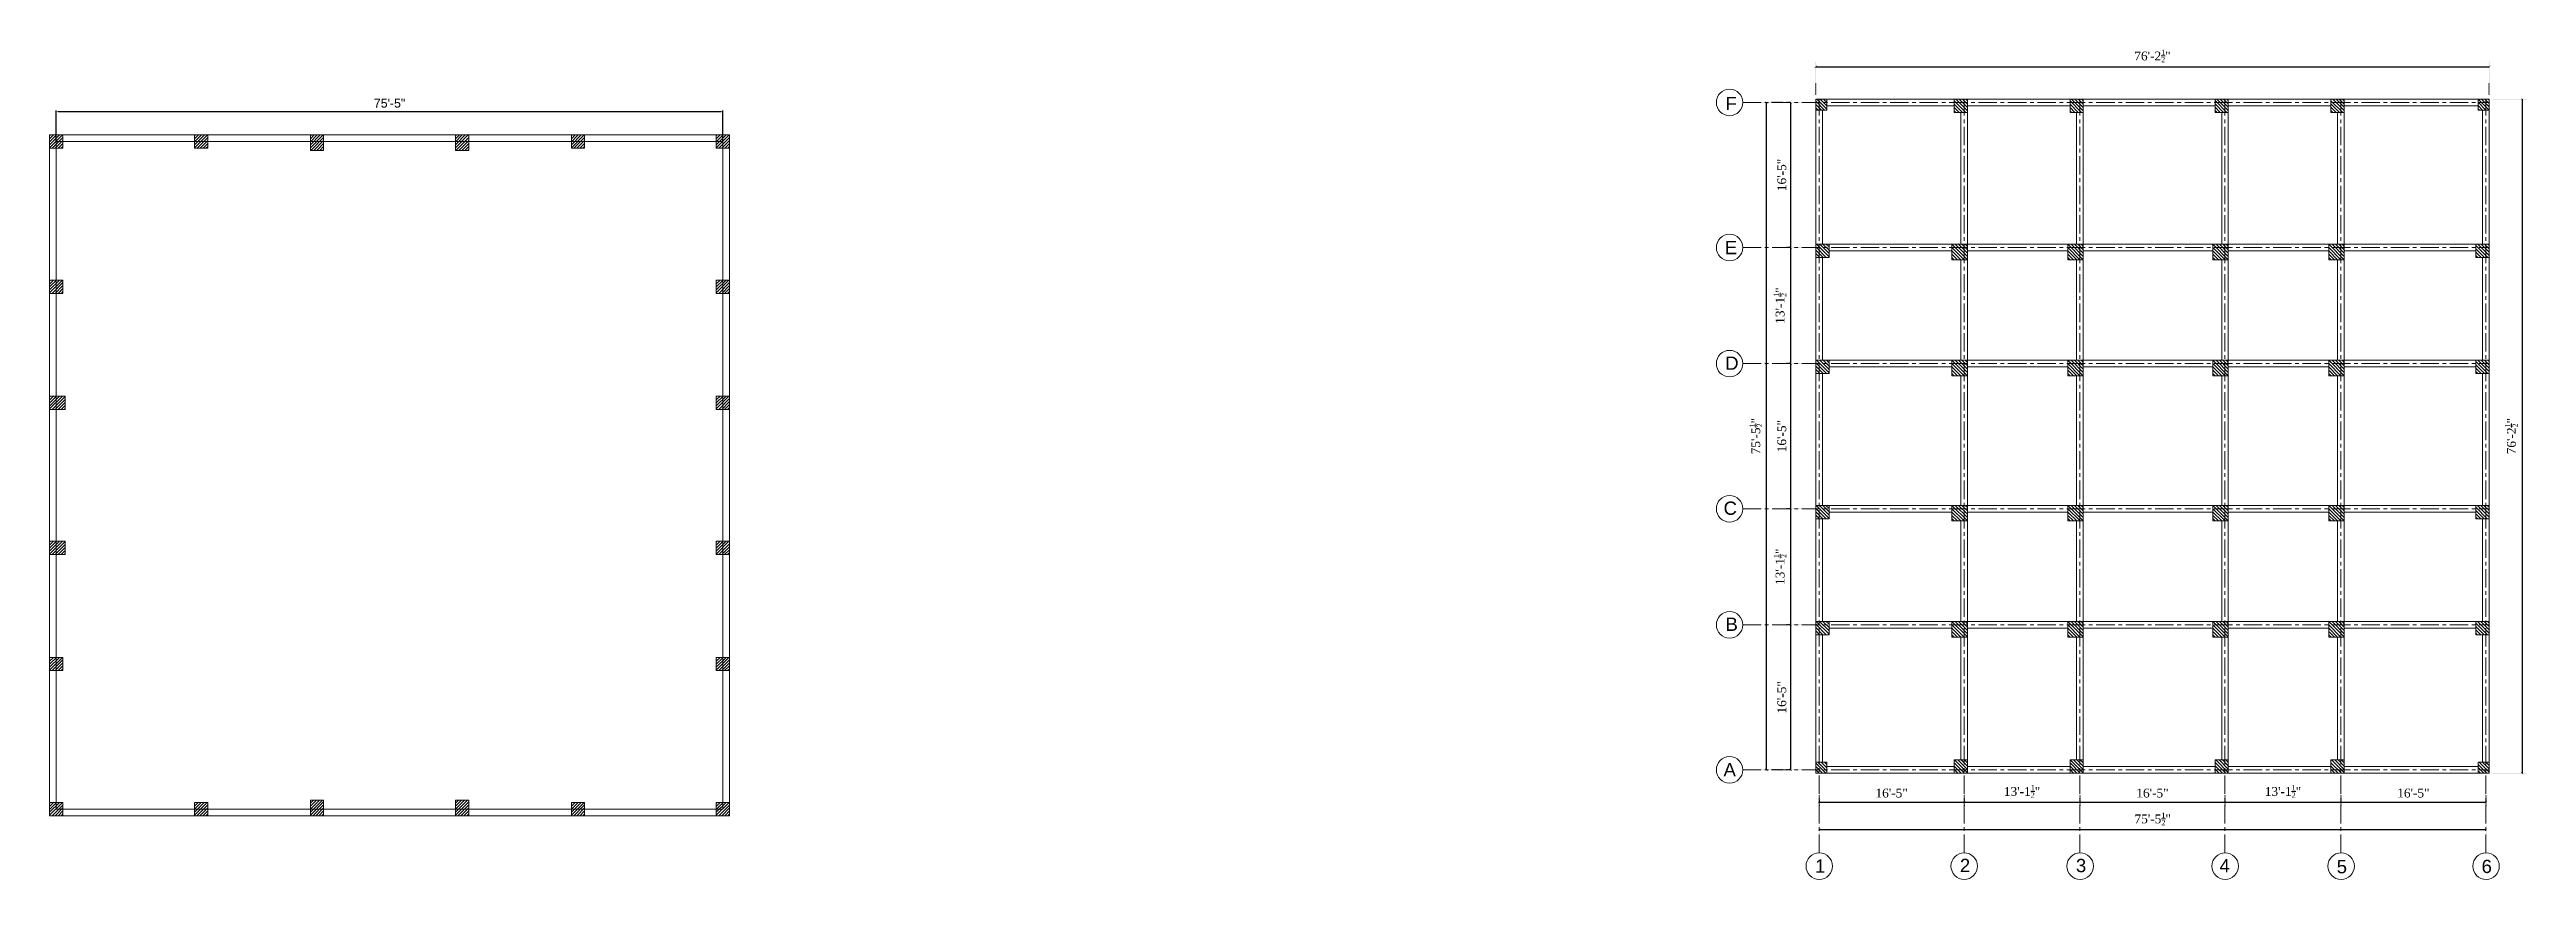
# Model space of a CAD drawing. Header units: feet. Extents: x 35006 to 48642, y 16494 to 18305.
# Drawn here: x 35006 to 38370, y 16884 to 18010 of the extents above; entities that cross this region are included whole.
import ezdxf

# ---------------------------------------------------------------- set-up
doc = ezdxf.new("R2010")
doc.units = ezdxf.units.FT
doc.linetypes.add('CENTER', pattern=[2, 1.25, -0.25, 0.25, -0.25])
doc.linetypes.add('DOT2', pattern=[0.125, 0, -0.125])
for name, color, linetype in [('0_TEXT', 1, 'Continuous'), ('DIM', 1, 'Continuous'), ('ST DIM', 11, 'Continuous')]:
    doc.layers.add(name, color=color, linetype=linetype)
for name, color, linetype, lineweight in [('Column', 1, 'Continuous', 15), ('Dimension', 2, 'Continuous', 9), ('Hatch', 9, 'Continuous', 9), ('ST GRIDS', 6, 'CENTER', 9), ('Wall', 3, 'Continuous', 13)]:
    doc.layers.add(name, color=color, linetype=linetype, lineweight=lineweight)
doc.styles.add('RomanS', font='times.ttf')
doc.styles.get("Standard").update_dxf_attribs({"font": 'arial.ttf'})
doc.dimstyles.new('1-1', dxfattribs={"dimtxt": 9, "dimasz": 5, "dimexe": 6, "dimexo": 6, "dimgap": 3, "dimtad": 1, "dimdec": 1, "dimzin": 0, "dimdsep": 46, "dimlunit": 4, "dimtxsty": 'RomanS', "dimblk": 'ARCHTICK', "dimcen": 0.09, "dimclrd": 256, "dimclre": 256, "dimclrt": 3, "dimadec": 0, "dimazin": 0, "dimtfac": 0.6, "dimtdec": 1, "dimtix": 1, "dimtofl": 0, "dimtmove": 1, "dimatfit": 0, "dimfxl": 1, "dimtolj": 1, "dimtzin": 0, "dimarcsym": 0})
doc.dimstyles.new('ISO-25', dxfattribs={"dimtxt": 2.5, "dimasz": 2.5, "dimexe": 1.25, "dimexo": 0.625, "dimtad": 1, "dimdec": 0, "dimlunit": 3, "dimtxsty": 'Standard', "dimcen": 2.5, "dimadec": 0, "dimazin": 0, "dimtfac": 1, "dimtdec": 0, "dimtmove": 0, "dimatfit": 3, "dimfxl": 1, "dimarcsym": 0})
pattern_1 = [(45, (-7824.2754, 114.2738), (-2.02055763, 2.02055763), [])]
pattern_2 = [(45, (-7666.8834, 114.2738), (-2.02055763, 2.02055763), [])]
pattern_3 = [(45, (-7469.9634, 114.2738), (-2.02055763, 2.02055763), [])]
pattern_4 = [(45, (-7312.5234, 114.2738), (-2.02055763, 2.02055763), [])]
pattern_5 = [(45, (-8021.1234, -82.5742), (-2.02055763, 2.02055763), [])]
pattern_6 = [(45, (-8021.1234, -239.9662), (-2.02055763, 2.02055763), [])]
pattern_7 = [(45, (-8021.1234, -436.8862), (-2.02055763, 2.02055763), [])]
pattern_8 = [(45, (-8021.1234, -594.3262), (-2.02055763, 2.02055763), [])]
pattern_9 = [(315, (-2412.0592, 0), (2.24506403, 2.24506403), [])]
pattern_10 = [(315, (-2421.0592, 9), (2.24506403, 2.24506403), [])]
pattern_11 = [(315, (-2421.0592, 0), (2.24506403, 2.24506403), [])]

msp = doc.modelspace()

# ---------------------------------------------------------------- texts
at = {"layer": '0_TEXT', "color": 2, "char_height": 18, "attachment_point": 1}
for s, insert in [('F', (37282.12, 17945.77)), ('E', (37281.28, 17750.36)), ('D', (37281.76, 17593.52)), ('C', (37279.5, 17396.81)), ('B', (37282.18, 17239.36)), ('A', (37279.45, 17042.15)), ('1', (37403.74, 16911.38)), ('2', (37600.39, 16912.17)), ('3', (37757.95, 16912.08)), ('4', (37952.92, 16911.82)), ('5', (38112.1, 16910.51)), ('6', (38308.82, 16910.91))]:
    msp.add_mtext_dynamic_manual_height_columns(s, width=33.971, gutter_width=30, heights=[0], dxfattribs=dict(at, insert=insert))

# ---------------------------------------------------------------- blocks, each defined once
blk = doc.blocks.new('*D122')
at = {"layer": 'Defpoints', "color": 0, "transparency": 16777216}
for p in [(35920.7, 17926), (35015.3, 17885.1), (35920.7, 17885.1)]:
    blk.add_point(p, dxfattribs=at)
at = {"layer": 'Dimension', "color": 0, "lineweight": -2, "transparency": 16777216}
for p, q in [((35015.3, 17885.7), (35015.3, 17927.3)), ((35017.8, 17926), (35918.2, 17926)), ((35920.7, 17885.7), (35920.7, 17927.3))]:
    blk.add_line(p, q, dxfattribs=at)
at = {"layer": 'Dimension', "color": 0, "transparency": 16777216}
for points in [[(35017.8, 17926.5), (35017.8, 17925.6), (35015.3, 17926)], [(35918.2, 17926.5), (35918.2, 17925.6), (35920.7, 17926)]]:
    blk.add_solid(points, dxfattribs=at)
at = {"layer": 'Dimension', "color": 0, "lineweight": 9, "transparency": 16777216, "insert": (35468, 17937.1), "char_height": 12, "attachment_point": 5}
blk.add_mtext('75\'-5"', dxfattribs=at)
blk = doc.blocks.new('_ArchTick')
at = {"color": 0, "const_width": 0.15}
blk.add_lwpolyline([(-0.5, -0.5), (0.5, 0.5)], dxfattribs=at)
blk = doc.blocks.new('*D108')
at = {"layer": 'Defpoints', "color": 0, "ltscale": 10, "transparency": 16777216}
for p in [(37370.7, 17938.2), (37409.9, 17938.2), (37409.9, 17741.4)]:
    blk.add_point(p, dxfattribs=at)
at = {"layer": 'ST DIM', "linetype": 'DOT2', "lineweight": -2, "ltscale": 10, "transparency": 16777216}
for p, q in [((37403.9, 17938.2), (37364.7, 17938.2)), ((37403.9, 17741.4), (37364.7, 17741.4))]:
    blk.add_line(p, q, dxfattribs=at)
at = {"layer": 'ST DIM', "lineweight": -2, "ltscale": 10, "transparency": 16777216}
blk.add_line((37370.7, 17741.4), (37370.7, 17938.2), dxfattribs=at)
at = {"layer": 'ST DIM', "lineweight": -2, "ltscale": 10, "transparency": 16777216, "xscale": 3, "yscale": 3, "zscale": 3}
for p, rotation in [((37370.7, 17938.2), 90), ((37370.7, 17741.4), 270)]:
    blk.add_blockref('_ArchTick', p, dxfattribs=dict(at, rotation=rotation))
at = {"layer": 'ST DIM', "color": 3, "lineweight": 13, "ltscale": 10, "transparency": 16777216, "insert": (37358.6, 17839.8), "char_height": 12, "attachment_point": 5, "rotation": 90, "style": 'RomanS'}
blk.add_mtext('\\A1;16\'-5"', dxfattribs=at)
blk = doc.blocks.new('*D109')
at = {"layer": 'Defpoints', "color": 0, "ltscale": 10, "transparency": 16777216}
for p in [(37370.7, 17741.4), (37409.9, 17741.4), (37409.9, 17583.9)]:
    blk.add_point(p, dxfattribs=at)
at = {"layer": 'ST DIM', "linetype": 'DOT2', "lineweight": -2, "ltscale": 10, "transparency": 16777216}
for p, q in [((37403.9, 17741.4), (37364.7, 17741.4)), ((37403.9, 17583.9), (37364.7, 17583.9))]:
    blk.add_line(p, q, dxfattribs=at)
at = {"layer": 'ST DIM', "lineweight": -2, "ltscale": 10, "transparency": 16777216}
blk.add_line((37370.7, 17583.9), (37370.7, 17741.4), dxfattribs=at)
at = {"layer": 'ST DIM', "lineweight": -2, "ltscale": 10, "transparency": 16777216, "xscale": 3, "yscale": 3, "zscale": 3}
for p, rotation in [((37370.7, 17741.4), 90), ((37370.7, 17583.9), 270)]:
    blk.add_blockref('_ArchTick', p, dxfattribs=dict(at, rotation=rotation))
at = {"layer": 'ST DIM', "color": 3, "lineweight": 13, "ltscale": 10, "transparency": 16777216, "insert": (37356.2, 17662.6), "char_height": 12, "attachment_point": 5, "rotation": 90, "style": 'RomanS'}
blk.add_mtext('\\A1;13\'-1{\\H0.6x;\\S1/2;}"', dxfattribs=at)
blk = doc.blocks.new('*D110')
at = {"layer": 'Defpoints', "color": 0, "ltscale": 10, "transparency": 16777216}
for p in [(37370.7, 17583.9), (37409.9, 17583.9), (37409.9, 17387)]:
    blk.add_point(p, dxfattribs=at)
at = {"layer": 'ST DIM', "linetype": 'DOT2', "lineweight": -2, "ltscale": 10, "transparency": 16777216}
for p, q in [((37403.9, 17583.9), (37364.7, 17583.9)), ((37403.9, 17387), (37364.7, 17387))]:
    blk.add_line(p, q, dxfattribs=at)
at = {"layer": 'ST DIM', "lineweight": -2, "ltscale": 10, "transparency": 16777216}
blk.add_line((37370.7, 17387), (37370.7, 17583.9), dxfattribs=at)
at = {"layer": 'ST DIM', "lineweight": -2, "ltscale": 10, "transparency": 16777216, "xscale": 3, "yscale": 3, "zscale": 3}
for p, rotation in [((37370.7, 17583.9), 90), ((37370.7, 17387), 270)]:
    blk.add_blockref('_ArchTick', p, dxfattribs=dict(at, rotation=rotation))
at = {"layer": 'ST DIM', "color": 3, "lineweight": 13, "ltscale": 10, "transparency": 16777216, "insert": (37358.6, 17485.5), "char_height": 12, "attachment_point": 5, "rotation": 90, "style": 'RomanS'}
blk.add_mtext('\\A1;16\'-5"', dxfattribs=at)
blk = doc.blocks.new('*D111')
at = {"layer": 'Defpoints', "color": 0, "ltscale": 10, "transparency": 16777216}
for p in [(37370.7, 17387), (37409.9, 17387), (37409.9, 17229.6)]:
    blk.add_point(p, dxfattribs=at)
at = {"layer": 'ST DIM', "linetype": 'DOT2', "lineweight": -2, "ltscale": 10, "transparency": 16777216}
for p, q in [((37403.9, 17387), (37364.7, 17387)), ((37403.9, 17229.6), (37364.7, 17229.6))]:
    blk.add_line(p, q, dxfattribs=at)
at = {"layer": 'ST DIM', "lineweight": -2, "ltscale": 10, "transparency": 16777216}
blk.add_line((37370.7, 17229.6), (37370.7, 17387), dxfattribs=at)
at = {"layer": 'ST DIM', "lineweight": -2, "ltscale": 10, "transparency": 16777216, "xscale": 3, "yscale": 3, "zscale": 3}
for p, rotation in [((37370.7, 17387), 90), ((37370.7, 17229.6), 270)]:
    blk.add_blockref('_ArchTick', p, dxfattribs=dict(at, rotation=rotation))
at = {"layer": 'ST DIM', "color": 3, "lineweight": 13, "ltscale": 10, "transparency": 16777216, "insert": (37356.2, 17308.3), "char_height": 12, "attachment_point": 5, "rotation": 90, "style": 'RomanS'}
blk.add_mtext('\\A1;13\'-1{\\H0.6x;\\S1/2;}"', dxfattribs=at)
blk = doc.blocks.new('*D112')
at = {"layer": 'Defpoints', "color": 0, "ltscale": 10, "transparency": 16777216}
for p in [(37370.7, 17229.6), (37409.9, 17229.6), (37409.9, 17032.8)]:
    blk.add_point(p, dxfattribs=at)
at = {"layer": 'ST DIM', "linetype": 'DOT2', "lineweight": -2, "ltscale": 10, "transparency": 16777216}
for p, q in [((37403.9, 17229.6), (37364.7, 17229.6)), ((37403.9, 17032.8), (37364.7, 17032.8))]:
    blk.add_line(p, q, dxfattribs=at)
at = {"layer": 'ST DIM', "lineweight": -2, "ltscale": 10, "transparency": 16777216}
blk.add_line((37370.7, 17032.8), (37370.7, 17229.6), dxfattribs=at)
at = {"layer": 'ST DIM', "lineweight": -2, "ltscale": 10, "transparency": 16777216, "xscale": 3, "yscale": 3, "zscale": 3}
for p, rotation in [((37370.7, 17229.6), 90), ((37370.7, 17032.8), 270)]:
    blk.add_blockref('_ArchTick', p, dxfattribs=dict(at, rotation=rotation))
at = {"layer": 'ST DIM', "color": 3, "lineweight": 13, "ltscale": 10, "transparency": 16777216, "insert": (37358.6, 17131.2), "char_height": 12, "attachment_point": 5, "rotation": 90, "style": 'RomanS'}
blk.add_mtext('\\A1;16\'-5"', dxfattribs=at)
blk = doc.blocks.new('*D113')
at = {"layer": 'Defpoints', "color": 0, "ltscale": 10, "transparency": 16777216}
for p in [(37409.2, 17018.7), (37606.1, 17018.7), (37606.1, 16989.2)]:
    blk.add_point(p, dxfattribs=at)
at = {"layer": 'ST DIM', "linetype": 'DOT2', "lineweight": -2, "ltscale": 10, "transparency": 16777216}
for p, q in [((37409.2, 17012.7), (37409.2, 16983.2)), ((37606.1, 17012.7), (37606.1, 16983.2))]:
    blk.add_line(p, q, dxfattribs=at)
at = {"layer": 'ST DIM', "lineweight": -2, "ltscale": 10, "transparency": 16777216}
blk.add_line((37409.2, 16989.2), (37606.1, 16989.2), dxfattribs=at)
at = {"layer": 'ST DIM', "lineweight": -2, "ltscale": 10, "transparency": 16777216, "xscale": 3, "yscale": 3, "zscale": 3, "rotation": 180}
blk.add_blockref('_ArchTick', (37409.2, 16989.2), dxfattribs=at)
at = {"layer": 'ST DIM', "lineweight": -2, "ltscale": 10, "transparency": 16777216, "xscale": 3, "yscale": 3, "zscale": 3}
blk.add_blockref('_ArchTick', (37606.1, 16989.2), dxfattribs=at)
at = {"layer": 'ST DIM', "color": 3, "lineweight": 13, "ltscale": 10, "transparency": 16777216, "insert": (37507.7, 17001.3), "char_height": 12, "attachment_point": 5, "style": 'RomanS'}
blk.add_mtext('\\A1;16\'-5"', dxfattribs=at)
blk = doc.blocks.new('*D114')
at = {"layer": 'Defpoints', "color": 0, "ltscale": 10, "transparency": 16777216}
for p in [(37606.1, 17018.7), (37763.5, 17018.7), (37763.5, 16989.2)]:
    blk.add_point(p, dxfattribs=at)
at = {"layer": 'ST DIM', "linetype": 'DOT2', "lineweight": -2, "ltscale": 10, "transparency": 16777216}
for p, q in [((37606.1, 17012.7), (37606.1, 16983.2)), ((37763.5, 17012.7), (37763.5, 16983.2))]:
    blk.add_line(p, q, dxfattribs=at)
at = {"layer": 'ST DIM', "lineweight": -2, "ltscale": 10, "transparency": 16777216}
blk.add_line((37606.1, 16989.2), (37763.5, 16989.2), dxfattribs=at)
at = {"layer": 'ST DIM', "lineweight": -2, "ltscale": 10, "transparency": 16777216, "xscale": 3, "yscale": 3, "zscale": 3, "rotation": 180}
blk.add_blockref('_ArchTick', (37606.1, 16989.2), dxfattribs=at)
at = {"layer": 'ST DIM', "lineweight": -2, "ltscale": 10, "transparency": 16777216, "xscale": 3, "yscale": 3, "zscale": 3}
blk.add_blockref('_ArchTick', (37763.5, 16989.2), dxfattribs=at)
at = {"layer": 'ST DIM', "color": 3, "lineweight": 13, "ltscale": 10, "transparency": 16777216, "insert": (37684.8, 17003.6), "char_height": 12, "attachment_point": 5, "style": 'RomanS'}
blk.add_mtext('\\A1;13\'-1{\\H0.6x;\\S1/2;}"', dxfattribs=at)
blk = doc.blocks.new('*D115')
at = {"layer": 'Defpoints', "color": 0, "ltscale": 10, "transparency": 16777216}
for p in [(37763.5, 17018.7), (37960.4, 17018.7), (37960.4, 16989.2)]:
    blk.add_point(p, dxfattribs=at)
at = {"layer": 'ST DIM', "linetype": 'DOT2', "lineweight": -2, "ltscale": 10, "transparency": 16777216}
for p, q in [((37763.5, 17012.7), (37763.5, 16983.2)), ((37960.4, 17012.7), (37960.4, 16983.2))]:
    blk.add_line(p, q, dxfattribs=at)
at = {"layer": 'ST DIM', "lineweight": -2, "ltscale": 10, "transparency": 16777216}
blk.add_line((37763.5, 16989.2), (37960.4, 16989.2), dxfattribs=at)
at = {"layer": 'ST DIM', "lineweight": -2, "ltscale": 10, "transparency": 16777216, "xscale": 3, "yscale": 3, "zscale": 3, "rotation": 180}
blk.add_blockref('_ArchTick', (37763.5, 16989.2), dxfattribs=at)
at = {"layer": 'ST DIM', "lineweight": -2, "ltscale": 10, "transparency": 16777216, "xscale": 3, "yscale": 3, "zscale": 3}
blk.add_blockref('_ArchTick', (37960.4, 16989.2), dxfattribs=at)
at = {"layer": 'ST DIM', "color": 3, "lineweight": 13, "ltscale": 10, "transparency": 16777216, "insert": (37861.9, 17001.3), "char_height": 12, "attachment_point": 5, "style": 'RomanS'}
blk.add_mtext('\\A1;16\'-5"', dxfattribs=at)
blk = doc.blocks.new('*D116')
at = {"layer": 'Defpoints', "color": 0, "ltscale": 10, "transparency": 16777216}
for p in [(37960.4, 17018.7), (38117.8, 17018.7), (38117.8, 16989.2)]:
    blk.add_point(p, dxfattribs=at)
at = {"layer": 'ST DIM', "linetype": 'DOT2', "lineweight": -2, "ltscale": 10, "transparency": 16777216}
for p, q in [((37960.4, 17012.7), (37960.4, 16983.2)), ((38117.8, 17012.7), (38117.8, 16983.2))]:
    blk.add_line(p, q, dxfattribs=at)
at = {"layer": 'ST DIM', "lineweight": -2, "ltscale": 10, "transparency": 16777216}
blk.add_line((37960.4, 16989.2), (38117.8, 16989.2), dxfattribs=at)
at = {"layer": 'ST DIM', "lineweight": -2, "ltscale": 10, "transparency": 16777216, "xscale": 3, "yscale": 3, "zscale": 3, "rotation": 180}
blk.add_blockref('_ArchTick', (37960.4, 16989.2), dxfattribs=at)
at = {"layer": 'ST DIM', "lineweight": -2, "ltscale": 10, "transparency": 16777216, "xscale": 3, "yscale": 3, "zscale": 3}
blk.add_blockref('_ArchTick', (38117.8, 16989.2), dxfattribs=at)
at = {"layer": 'ST DIM', "color": 3, "lineweight": 13, "ltscale": 10, "transparency": 16777216, "insert": (38039.1, 17003.6), "char_height": 12, "attachment_point": 5, "style": 'RomanS'}
blk.add_mtext('\\A1;13\'-1{\\H0.6x;\\S1/2;}"', dxfattribs=at)
blk = doc.blocks.new('*D117')
at = {"layer": 'Defpoints', "color": 0, "ltscale": 10, "transparency": 16777216}
for p in [(38117.8, 17018.7), (38314.6, 17018.7), (38314.6, 16989.2)]:
    blk.add_point(p, dxfattribs=at)
at = {"layer": 'ST DIM', "linetype": 'DOT2', "lineweight": -2, "ltscale": 10, "transparency": 16777216}
for p, q in [((38117.8, 17012.7), (38117.8, 16983.2)), ((38314.6, 17012.7), (38314.6, 16983.2))]:
    blk.add_line(p, q, dxfattribs=at)
at = {"layer": 'ST DIM', "lineweight": -2, "ltscale": 10, "transparency": 16777216}
blk.add_line((38117.8, 16989.2), (38314.6, 16989.2), dxfattribs=at)
at = {"layer": 'ST DIM', "lineweight": -2, "ltscale": 10, "transparency": 16777216, "xscale": 3, "yscale": 3, "zscale": 3, "rotation": 180}
blk.add_blockref('_ArchTick', (38117.8, 16989.2), dxfattribs=at)
at = {"layer": 'ST DIM', "lineweight": -2, "ltscale": 10, "transparency": 16777216, "xscale": 3, "yscale": 3, "zscale": 3}
blk.add_blockref('_ArchTick', (38314.6, 16989.2), dxfattribs=at)
at = {"layer": 'ST DIM', "color": 3, "lineweight": 13, "ltscale": 10, "transparency": 16777216, "insert": (38216.2, 17001.3), "char_height": 12, "attachment_point": 5, "style": 'RomanS'}
blk.add_mtext('\\A1;16\'-5"', dxfattribs=at)
blk = doc.blocks.new('*D119')
at = {"layer": 'Defpoints', "color": 0, "ltscale": 10, "transparency": 16777216}
for p in [(38319.1, 17986.7), (37404.7, 17942.7), (38319.1, 17942.7)]:
    blk.add_point(p, dxfattribs=at)
at = {"layer": 'ST DIM', "linetype": 'DOT2', "lineweight": -2, "ltscale": 10, "transparency": 16777216}
for p, q in [((37404.7, 17948.7), (37404.7, 17992.7)), ((38319.1, 17948.7), (38319.1, 17992.7))]:
    blk.add_line(p, q, dxfattribs=at)
at = {"layer": 'ST DIM', "lineweight": -2, "ltscale": 10, "transparency": 16777216}
blk.add_line((37404.7, 17986.7), (38319.1, 17986.7), dxfattribs=at)
at = {"layer": 'ST DIM', "lineweight": -2, "ltscale": 10, "transparency": 16777216, "xscale": 3, "yscale": 3, "zscale": 3, "rotation": 180}
blk.add_blockref('_ArchTick', (37404.7, 17986.7), dxfattribs=at)
at = {"layer": 'ST DIM', "lineweight": -2, "ltscale": 10, "transparency": 16777216, "xscale": 3, "yscale": 3, "zscale": 3}
blk.add_blockref('_ArchTick', (38319.1, 17986.7), dxfattribs=at)
at = {"layer": 'ST DIM', "color": 3, "lineweight": 13, "ltscale": 10, "transparency": 16777216, "insert": (37861.9, 18001.2), "char_height": 12, "attachment_point": 5, "style": 'RomanS'}
blk.add_mtext('\\A1;76\'-2{\\H0.6x;\\S1/2;}"', dxfattribs=at)
blk = doc.blocks.new('*D120')
at = {"layer": 'Defpoints', "color": 0, "ltscale": 10, "transparency": 16777216}
for p in [(38319.1, 17942.7), (38319.1, 17028.3), (38363.8, 17028.3)]:
    blk.add_point(p, dxfattribs=at)
at = {"layer": 'ST DIM', "linetype": 'DOT2', "lineweight": -2, "ltscale": 10, "transparency": 16777216}
for p, q in [((38325.1, 17942.7), (38369.8, 17942.7)), ((38325.1, 17028.3), (38369.8, 17028.3))]:
    blk.add_line(p, q, dxfattribs=at)
at = {"layer": 'ST DIM', "lineweight": -2, "ltscale": 10, "transparency": 16777216}
blk.add_line((38363.8, 17942.7), (38363.8, 17028.3), dxfattribs=at)
at = {"layer": 'ST DIM', "lineweight": -2, "ltscale": 10, "transparency": 16777216, "xscale": 3, "yscale": 3, "zscale": 3}
for p, rotation in [((38363.8, 17942.7), 90), ((38363.8, 17028.3), 270)]:
    blk.add_blockref('_ArchTick', p, dxfattribs=dict(at, rotation=rotation))
at = {"layer": 'ST DIM', "color": 3, "lineweight": 13, "ltscale": 10, "transparency": 16777216, "insert": (38349.3, 17485.5), "char_height": 12, "attachment_point": 5, "rotation": 90, "style": 'RomanS'}
blk.add_mtext('\\A1;76\'-2{\\H0.6x;\\S1/2;}"', dxfattribs=at)
blk = doc.blocks.new('*D121')
at = {"layer": 'Defpoints', "color": 0, "ltscale": 10, "transparency": 16777216}
for p in [(37409.5, 16920.3), (38314.9, 16951.8), (38314.9, 16920.3)]:
    blk.add_point(p, dxfattribs=at)
at = {"layer": 'ST DIM', "linetype": 'DOT2', "lineweight": -2, "ltscale": 10, "transparency": 16777216}
for p, q in [((37409.5, 16926.3), (37409.5, 16957.8)), ((38314.9, 16926.3), (38314.9, 16957.8))]:
    blk.add_line(p, q, dxfattribs=at)
at = {"layer": 'ST DIM', "lineweight": -2, "ltscale": 10, "transparency": 16777216}
blk.add_line((37409.5, 16951.8), (38314.9, 16951.8), dxfattribs=at)
at = {"layer": 'ST DIM', "lineweight": -2, "ltscale": 10, "transparency": 16777216, "xscale": 3, "yscale": 3, "zscale": 3, "rotation": 180}
blk.add_blockref('_ArchTick', (37409.5, 16951.8), dxfattribs=at)
at = {"layer": 'ST DIM', "lineweight": -2, "ltscale": 10, "transparency": 16777216, "xscale": 3, "yscale": 3, "zscale": 3}
blk.add_blockref('_ArchTick', (38314.9, 16951.8), dxfattribs=at)
at = {"layer": 'ST DIM', "color": 3, "lineweight": 13, "ltscale": 10, "transparency": 16777216, "insert": (37862.2, 16966.3), "char_height": 12, "attachment_point": 5, "style": 'RomanS'}
blk.add_mtext('\\A1;75\'-5{\\H0.6x;\\S1/2;}"', dxfattribs=at)
blk = doc.blocks.new('*D118')
at = {"layer": 'Defpoints', "color": 0, "ltscale": 10, "transparency": 16777216}
for p in [(37337.7, 17938.2), (37370.7, 17938.2), (37370.7, 17032.8)]:
    blk.add_point(p, dxfattribs=at)
at = {"layer": 'ST DIM', "linetype": 'DOT2', "lineweight": -2, "ltscale": 10, "transparency": 16777216}
for p, q in [((37364.7, 17938.2), (37331.7, 17938.2)), ((37364.7, 17032.8), (37331.7, 17032.8))]:
    blk.add_line(p, q, dxfattribs=at)
at = {"layer": 'ST DIM', "lineweight": -2, "ltscale": 10, "transparency": 16777216}
blk.add_line((37337.7, 17032.8), (37337.7, 17938.2), dxfattribs=at)
at = {"layer": 'ST DIM', "lineweight": -2, "ltscale": 10, "transparency": 16777216, "xscale": 3, "yscale": 3, "zscale": 3}
for p, rotation in [((37337.7, 17938.2), 90), ((37337.7, 17032.8), 270)]:
    blk.add_blockref('_ArchTick', p, dxfattribs=dict(at, rotation=rotation))
at = {"layer": 'ST DIM', "color": 3, "lineweight": 13, "ltscale": 10, "transparency": 16777216, "insert": (37323.2, 17485.5), "char_height": 12, "attachment_point": 5, "rotation": 90, "style": 'RomanS'}
blk.add_mtext('\\A1;75\'-5{\\H0.6x;\\S1/2;}"', dxfattribs=at)

# ---------------------------------------------------------------- dimensions: what is measured, and where the dimension line sits
at = {"layer": 'Dimension', "lineweight": 9}
dim = msp.add_linear_dim(base=(35920.66, 17926.04), p1=(35015.26, 17885.05), p2=(35920.66, 17885.05), dimstyle='ISO-25', override={"dimtxt": 12, "dimgap": 5}, dxfattribs=at)
dim.commit()
dim.dimension.update_dxf_attribs({"geometry": '*D122', "text_midpoint": (35467.96, 17937.14)})
at = {"layer": 'ST DIM', "lineweight": 13, "ltscale": 10}
for base, p1, p2, picture, middle in [((38319.13, 17986.66), (37404.73, 17942.71), (38319.13, 17942.71), '*D119', (37861.93, 18001.17)), ((37606.0757, 16989.1526), (37409.2277, 17018.7088), (37606.0757, 17018.7088), '*D113', (37507.6517, 17001.2564)), ((37763.47, 16989.15), (37606.08, 17018.71), (37763.47, 17018.71), '*D114', (37684.77, 17003.64)), ((37960.39, 16989.15), (37763.47, 17018.71), (37960.39, 17018.71), '*D115', (37861.93, 17001.26)), ((38117.83, 16989.15), (37960.39, 17018.71), (38117.83, 17018.71), '*D116', (38039.11, 17003.64)), ((38314.63, 16989.15), (38117.83, 17018.71), (38314.63, 17018.71), '*D117', (38216.23, 17001.26)), ((38314.87, 16951.83), (37409.47, 16920.25), (38314.87, 16920.25), '*D121', (37862.17, 16966.34))]:
    dim = msp.add_linear_dim(base=base, p1=p1, p2=p2, dimstyle='1-1', override={"dimtxt": 12, "dimasz": 3, "dimgap": 6, "dimpost": '\\X'}, dxfattribs=at)
    dim.commit()
    dim.dimension.update_dxf_attribs({"geometry": picture, "text_midpoint": middle})
for base, p1, p2, picture, middle in [((37337.73, 17938.21), (37370.71, 17032.81), (37370.71, 17938.21), '*D118', (37323.22, 17485.51)), ((37370.7147, 17938.2084), (37409.8873, 17741.3604), (37409.8873, 17938.2084), '*D108', (37358.6108, 17839.7844)), ((38363.77, 17028.31), (38319.13, 17942.71), (38319.13, 17028.31), '*D120', (38349.27, 17485.51)), ((37370.71, 17741.36), (37409.89, 17583.88), (37409.89, 17741.36), '*D109', (37356.23, 17662.62)), ((37370.7147, 17583.882), (37409.8873, 17387.034), (37409.8873, 17583.882), '*D110', (37358.6108, 17485.458)), ((37370.71, 17387.03), (37409.89, 17229.56), (37409.89, 17387.03), '*D111', (37356.23, 17308.29))]:
    dim = msp.add_linear_dim(base=base, p1=p1, p2=p2, angle=90, dimstyle='1-1', override={"dimtxt": 12, "dimasz": 3, "dimgap": 6, "dimpost": '\\X'}, dxfattribs=at)
    dim.commit()
    dim.dimension.update_dxf_attribs({"geometry": picture, "text_midpoint": middle})
dim = msp.add_linear_dim(base=(37370.71, 17229.56), p1=(37409.89, 17032.81), p2=(37409.89, 17229.56), angle=90, text='16\'-5"', dimstyle='1-1', override={"dimtxt": 12, "dimasz": 3, "dimgap": 6, "dimpost": '\\X'}, dxfattribs=at)
dim.commit()
dim.dimension.update_dxf_attribs({"geometry": '*D112', "text_midpoint": (37358.61, 17131.18)})

# ---------------------------------------------------------------- hatches: boundary and pattern name
at = {"layer": 'Hatch', "lineweight": 9, "transparency": 33554505}
h = msp.add_hatch(dxfattribs=at)
h.set_pattern_fill('ANSI31', color=253, angle=-90)
h.set_pattern_definition(pattern_9)
h.paths.add_polyline_path([(37419.73, 17942.71), (37404.73, 17942.71), (37404.73, 17927.71), (37419.73, 17927.71)])
h = msp.add_hatch(dxfattribs=at)
h.set_pattern_fill('ANSI31', color=253, angle=-90)
h.set_pattern_definition(pattern_11)
h.paths.add_polyline_path([(37592.58, 17942.71), (37592.58, 17924.71), (37610.58, 17924.71), (37610.58, 17942.71)])
h = msp.add_hatch(dxfattribs=at)
h.set_pattern_fill('ANSI31', color=253, angle=-90)
h.set_pattern_definition(pattern_11)
h.paths.add_polyline_path([(37749.97, 17942.71), (37749.97, 17924.71), (37767.97, 17924.71), (37767.97, 17942.71)])
h = msp.add_hatch(dxfattribs=at)
h.set_pattern_fill('ANSI31', color=253, angle=-90)
h.set_pattern_definition(pattern_11)
h.paths.add_polyline_path([(37946.89, 17942.71), (37946.89, 17924.71), (37964.89, 17924.71), (37964.89, 17942.71)])
h = msp.add_hatch(dxfattribs=at)
h.set_pattern_fill('ANSI31', color=253, angle=-90)
h.set_pattern_definition(pattern_11)
h.paths.add_polyline_path([(38104.33, 17942.71), (38104.33, 17924.71), (38122.33, 17924.71), (38122.33, 17942.71)])
h = msp.add_hatch(dxfattribs=at)
h.set_pattern_fill('ANSI31', color=253, angle=-90)
h.set_pattern_definition(pattern_11)
h.paths.add_polyline_path([(38304.13, 17927.71), (38319.13, 17927.71), (38319.13, 17942.71), (38304.13, 17942.71)])
at = {"layer": 'Hatch', "lineweight": 9, "transparency": 33554641}
h = msp.add_hatch(dxfattribs=at)
h.set_pattern_fill('ANSI31', color=256, scale=0.9)
h.set_pattern_definition([(45, (-8021.1234, 114.2738), (-2.02055763, 2.02055763), [])])
h.paths.add_polyline_path([(35024.26, 17894.05), (35006.26, 17894.05), (35006.26, 17876.05), (35024.26, 17876.05)])
h = msp.add_hatch(dxfattribs=at)
h.set_pattern_fill('ANSI31', color=256, scale=0.9)
h.set_pattern_definition(pattern_1)
h.paths.add_polyline_path([(35221.11, 17894.05), (35203.11, 17894.05), (35203.11, 17876.05), (35221.11, 17876.05)])
h = msp.add_hatch(dxfattribs=at)
h.set_pattern_fill('ANSI31', color=256, scale=0.9)
h.set_pattern_definition(pattern_2)
h.paths.add_polyline_path([(35378.5, 17894.05), (35360.5, 17894.05), (35360.5, 17873.05), (35378.5, 17873.05)])
h = msp.add_hatch(dxfattribs=at)
h.set_pattern_fill('ANSI31', color=256, scale=0.9)
h.set_pattern_definition(pattern_3)
h.paths.add_polyline_path([(35575.42, 17894.05), (35557.42, 17894.05), (35557.42, 17873.05), (35575.42, 17873.05)])
h = msp.add_hatch(dxfattribs=at)
h.set_pattern_fill('ANSI31', color=256, scale=0.9)
h.set_pattern_definition(pattern_4)
h.paths.add_polyline_path([(35732.86, 17894.05), (35714.86, 17894.05), (35714.86, 17876.05), (35732.86, 17876.05)])
h = msp.add_hatch(dxfattribs=at)
h.set_pattern_fill('ANSI31', color=256, scale=0.9)
h.set_pattern_definition([(45, (-7115.7234, 114.2738), (-2.02055763, 2.02055763), [])])
h.paths.add_polyline_path([(35929.66, 17894.05), (35911.66, 17894.05), (35911.66, 17876.05), (35929.66, 17876.05)])
at = {"layer": 'Hatch', "lineweight": 9, "transparency": 33554505}
h = msp.add_hatch(dxfattribs=at)
h.set_pattern_fill('ANSI31', color=253, angle=-90)
h.set_pattern_definition(pattern_9)
h.paths.add_polyline_path([(37404.73, 17745.86), (37404.73, 17727.86), (37422.73, 17727.86), (37422.73, 17745.86)])
h = msp.add_hatch(dxfattribs=at)
h.set_pattern_fill('ANSI31', color=253, angle=-90)
h.set_pattern_definition(pattern_11)
h.paths.add_polyline_path([(37610.58, 17745.86), (37589.58, 17745.86), (37589.58, 17724.86), (37610.58, 17724.86)])
h = msp.add_hatch(dxfattribs=at)
h.set_pattern_fill('ANSI31', color=253, angle=-90)
h.set_pattern_definition([(315, (-2263.6672, -4e-12), (2.24506403, 2.24506403), [])])
h.paths.add_polyline_path([(37767.97, 17745.86), (37746.97, 17745.86), (37746.97, 17724.86), (37767.97, 17724.86)])
h = msp.add_hatch(dxfattribs=at)
h.set_pattern_fill('ANSI31', color=253, angle=-90)
h.set_pattern_definition([(315, (-2066.7472, 0), (2.24506403, 2.24506403), [])])
h.paths.add_polyline_path([(37964.89, 17745.86), (37943.89, 17745.86), (37943.89, 17724.86), (37964.89, 17724.86)])
h = msp.add_hatch(dxfattribs=at)
h.set_pattern_fill('ANSI31', color=253, angle=-90)
h.set_pattern_definition([(315, (-1909.3072, 0), (2.24506403, 2.24506403), [])])
h.paths.add_polyline_path([(38122.33, 17745.86), (38101.33, 17745.86), (38101.33, 17724.86), (38122.33, 17724.86)])
h = msp.add_hatch(dxfattribs=at)
h.set_pattern_fill('ANSI31', color=253, angle=-90)
h.set_pattern_definition([(315, (-2421.0592, 157.4784), (2.24506403, 2.24506403), [])])
h.paths.add_polyline_path([(38301.13, 17745.86), (38301.13, 17727.86), (38319.13, 17727.86), (38319.13, 17745.86)])
at = {"layer": 'Hatch', "lineweight": 9, "transparency": 33554641}
h = msp.add_hatch(dxfattribs=at)
h.set_pattern_fill('ANSI31', color=256, scale=0.9)
h.set_pattern_definition(pattern_5)
h.paths.add_polyline_path([(35024.26, 17697.2), (35006.26, 17697.2), (35006.26, 17679.2), (35024.26, 17679.2)])
h = msp.add_hatch(dxfattribs=at)
h.set_pattern_fill('ANSI31', color=256, scale=0.9)
h.set_pattern_definition(pattern_5)
h.paths.add_polyline_path([(35911.66, 17697.2), (35911.66, 17679.2), (35929.66, 17679.2), (35929.66, 17697.2)])
at = {"layer": 'Hatch', "lineweight": 9, "transparency": 33554505}
h = msp.add_hatch(dxfattribs=at)
h.set_pattern_fill('ANSI31', color=253, angle=-90)
h.set_pattern_definition(pattern_9)
h.paths.add_polyline_path([(37404.73, 17588.38), (37404.73, 17570.38), (37422.73, 17570.38), (37422.73, 17588.38)])
h = msp.add_hatch(dxfattribs=at)
h.set_pattern_fill('ANSI31', color=253, angle=-90)
h.set_pattern_definition([(315, (-2421.0592, -157.4784), (2.24506403, 2.24506403), [])])
h.paths.add_polyline_path([(37610.58, 17588.38), (37589.58, 17588.38), (37589.58, 17567.38), (37610.58, 17567.38)])
h = msp.add_hatch(dxfattribs=at)
h.set_pattern_fill('ANSI31', color=253, angle=-90)
h.set_pattern_definition([(315, (-2263.6672, -157.4784), (2.24506403, 2.24506403), [])])
h.paths.add_polyline_path([(37767.97, 17588.38), (37746.97, 17588.38), (37746.97, 17567.38), (37767.97, 17567.38)])
h = msp.add_hatch(dxfattribs=at)
h.set_pattern_fill('ANSI31', color=253, angle=-90)
h.set_pattern_definition([(315, (-2066.7472, -157.4784), (2.24506403, 2.24506403), [])])
h.paths.add_polyline_path([(37964.89, 17588.38), (37943.89, 17588.38), (37943.89, 17567.38), (37964.89, 17567.38)])
h = msp.add_hatch(dxfattribs=at)
h.set_pattern_fill('ANSI31', color=253, angle=-90)
h.set_pattern_definition([(315, (-1909.3072, -157.4784), (2.24506403, 2.24506403), [])])
h.paths.add_polyline_path([(38122.33, 17588.38), (38101.33, 17588.38), (38101.33, 17567.38), (38122.33, 17567.38)])
h = msp.add_hatch(dxfattribs=at)
h.set_pattern_fill('ANSI31', color=253, angle=-90)
h.set_pattern_definition(pattern_11)
h.paths.add_polyline_path([(38301.13, 17588.38), (38301.13, 17570.38), (38319.13, 17570.38), (38319.13, 17588.38)])
at = {"layer": 'Hatch', "lineweight": 9, "transparency": 33554641}
h = msp.add_hatch(dxfattribs=at)
h.set_pattern_fill('ANSI31', color=256, scale=0.9)
h.set_pattern_definition(pattern_6)
h.paths.add_polyline_path([(35006.26, 17539.81), (35006.26, 17521.81), (35027.26, 17521.81), (35027.26, 17539.81)])
h = msp.add_hatch(dxfattribs=at)
h.set_pattern_fill('ANSI31', color=256, scale=0.9)
h.set_pattern_definition(pattern_6)
h.paths.add_polyline_path([(35911.66, 17539.81), (35911.66, 17521.81), (35929.66, 17521.81), (35929.66, 17539.81)])
at = {"layer": 'Hatch', "lineweight": 9, "transparency": 33554505}
h = msp.add_hatch(dxfattribs=at)
h.set_pattern_fill('ANSI31', color=253, angle=-90)
h.set_pattern_definition(pattern_9)
h.paths.add_polyline_path([(37404.73, 17391.55), (37404.73, 17373.55), (37422.73, 17373.55), (37422.73, 17391.55)])
h = msp.add_hatch(dxfattribs=at)
h.set_pattern_fill('ANSI31', color=253, angle=-90)
h.set_pattern_definition([(315, (-2421.0592, -354.3264), (2.24506403, 2.24506403), [])])
h.paths.add_polyline_path([(37610.58, 17391.53), (37589.58, 17391.53), (37589.58, 17370.53), (37610.58, 17370.53)])
h = msp.add_hatch(dxfattribs=at)
h.set_pattern_fill('ANSI31', color=253, angle=-90)
h.set_pattern_definition([(315, (-2263.6672, -354.3264), (2.24506403, 2.24506403), [])])
h.paths.add_polyline_path([(37767.97, 17391.53), (37746.97, 17391.53), (37746.97, 17370.53), (37767.97, 17370.53)])
h = msp.add_hatch(dxfattribs=at)
h.set_pattern_fill('ANSI31', color=253, angle=-90)
h.set_pattern_definition([(315, (-2066.7472, -354.3264), (2.24506403, 2.24506403), [])])
h.paths.add_polyline_path([(37964.89, 17391.53), (37943.89, 17391.53), (37943.89, 17370.53), (37964.89, 17370.53)])
h = msp.add_hatch(dxfattribs=at)
h.set_pattern_fill('ANSI31', color=253, angle=-90)
h.set_pattern_definition([(315, (-1909.3072, -354.3264), (2.24506403, 2.24506403), [])])
h.paths.add_polyline_path([(38122.33, 17391.53), (38101.33, 17391.53), (38101.33, 17370.53), (38122.33, 17370.53)])
h = msp.add_hatch(dxfattribs=at)
h.set_pattern_fill('ANSI31', color=253, angle=-90)
h.set_pattern_definition(pattern_11)
h.paths.add_polyline_path([(38301.13, 17391.55), (38301.13, 17373.55), (38319.13, 17373.55), (38319.13, 17391.55)])
at = {"layer": 'Hatch', "lineweight": 9, "transparency": 33554641}
h = msp.add_hatch(dxfattribs=at)
h.set_pattern_fill('ANSI31', color=256, scale=0.9)
h.set_pattern_definition(pattern_7)
h.paths.add_polyline_path([(35006.26, 17342.89), (35006.26, 17324.89), (35027.26, 17324.89), (35027.26, 17342.89)])
h = msp.add_hatch(dxfattribs=at)
h.set_pattern_fill('ANSI31', color=256, scale=0.9)
h.set_pattern_definition(pattern_7)
h.paths.add_polyline_path([(35911.66, 17342.89), (35911.66, 17324.89), (35929.66, 17324.89), (35929.66, 17342.89)])
at = {"layer": 'Hatch', "lineweight": 9, "transparency": 33554505}
h = msp.add_hatch(dxfattribs=at)
h.set_pattern_fill('ANSI31', color=253, angle=-90)
h.set_pattern_definition(pattern_9)
h.paths.add_polyline_path([(37404.73, 17234.11), (37404.73, 17216.11), (37422.73, 17216.11), (37422.73, 17234.11)])
h = msp.add_hatch(dxfattribs=at)
h.set_pattern_fill('ANSI31', color=253, angle=-90)
h.set_pattern_definition([(315, (-2421.0592, -511.8048), (2.24506403, 2.24506403), [])])
h.paths.add_polyline_path([(37610.58, 17234.06), (37589.58, 17234.06), (37589.58, 17213.06), (37610.58, 17213.06)])
h = msp.add_hatch(dxfattribs=at)
h.set_pattern_fill('ANSI31', color=253, angle=-90)
h.set_pattern_definition([(315, (-2263.6672, -511.8048), (2.24506403, 2.24506403), [])])
h.paths.add_polyline_path([(37767.97, 17234.06), (37746.97, 17234.06), (37746.97, 17213.06), (37767.97, 17213.06)])
h = msp.add_hatch(dxfattribs=at)
h.set_pattern_fill('ANSI31', color=253, angle=-90)
h.set_pattern_definition([(315, (-2066.7472, -511.8048), (2.24506403, 2.24506403), [])])
h.paths.add_polyline_path([(37964.89, 17234.06), (37943.89, 17234.06), (37943.89, 17213.06), (37964.89, 17213.06)])
h = msp.add_hatch(dxfattribs=at)
h.set_pattern_fill('ANSI31', color=253, angle=-90)
h.set_pattern_definition([(315, (-1909.3072, -511.8048), (2.24506403, 2.24506403), [])])
h.paths.add_polyline_path([(38122.33, 17234.06), (38101.33, 17234.06), (38101.33, 17213.06), (38122.33, 17213.06)])
h = msp.add_hatch(dxfattribs=at)
h.set_pattern_fill('ANSI31', color=253, angle=-90)
h.set_pattern_definition([(315, (-2421.0592, -0.0528), (2.24506403, 2.24506403), [])])
h.paths.add_polyline_path([(38301.13, 17234.06), (38301.13, 17216.06), (38319.13, 17216.06), (38319.13, 17234.06)])
at = {"layer": 'Hatch', "lineweight": 9, "transparency": 33554641}
h = msp.add_hatch(dxfattribs=at)
h.set_pattern_fill('ANSI31', color=256, scale=0.9)
h.set_pattern_definition(pattern_8)
h.paths.add_polyline_path([(35024.26, 17185.45), (35006.26, 17185.45), (35006.26, 17167.45), (35024.26, 17167.45)])
h = msp.add_hatch(dxfattribs=at)
h.set_pattern_fill('ANSI31', color=256, scale=0.9)
h.set_pattern_definition(pattern_8)
h.paths.add_polyline_path([(35911.66, 17185.45), (35911.66, 17167.45), (35929.66, 17167.45), (35929.66, 17185.45)])
at = {"layer": 'Hatch', "lineweight": 9, "transparency": 33554505}
h = msp.add_hatch(dxfattribs=at)
h.set_pattern_fill('ANSI31', color=253, angle=-90)
h.set_pattern_definition([(315, (-2412.0592, 9), (2.24506403, 2.24506403), [])])
h.paths.add_polyline_path([(37404.73, 17043.31), (37404.73, 17028.31), (37419.73, 17028.31), (37419.73, 17043.31)])
h = msp.add_hatch(dxfattribs=at)
h.set_pattern_fill('ANSI31', color=253, angle=-90)
h.set_pattern_definition(pattern_10)
h.paths.add_polyline_path([(37610.58, 17028.31), (37610.58, 17046.31), (37592.58, 17046.31), (37592.58, 17028.31)])
h = msp.add_hatch(dxfattribs=at)
h.set_pattern_fill('ANSI31', color=253, angle=-90)
h.set_pattern_definition(pattern_10)
h.paths.add_polyline_path([(37767.97, 17028.31), (37767.97, 17046.31), (37749.97, 17046.31), (37749.97, 17028.31)])
h = msp.add_hatch(dxfattribs=at)
h.set_pattern_fill('ANSI31', color=253, angle=-90)
h.set_pattern_definition(pattern_10)
h.paths.add_polyline_path([(37964.89, 17028.31), (37964.89, 17046.31), (37946.89, 17046.31), (37946.89, 17028.31)])
h = msp.add_hatch(dxfattribs=at)
h.set_pattern_fill('ANSI31', color=253, angle=-90)
h.set_pattern_definition(pattern_10)
h.paths.add_polyline_path([(38122.33, 17028.31), (38122.33, 17046.31), (38104.33, 17046.31), (38104.33, 17028.31)])
h = msp.add_hatch(dxfattribs=at)
h.set_pattern_fill('ANSI31', color=253, angle=-90)
h.set_pattern_definition(pattern_10)
h.paths.add_polyline_path([(38304.13, 17043.31), (38304.13, 17028.31), (38319.13, 17028.31), (38319.13, 17043.31)])
at = {"layer": 'Hatch', "lineweight": 9, "transparency": 33554641}
h = msp.add_hatch(dxfattribs=at)
h.set_pattern_fill('ANSI31', color=256, scale=0.9)
h.set_pattern_definition([(45, (-8021.1234, -791.1262), (-2.02055763, 2.02055763), [])])
h.paths.add_polyline_path([(35024.26, 16988.65), (35006.26, 16988.65), (35006.26, 16970.65), (35024.26, 16970.65)])
h = msp.add_hatch(dxfattribs=at)
h.set_pattern_fill('ANSI31', color=256, scale=0.9)
h.set_pattern_definition(pattern_1)
h.paths.add_polyline_path([(35221.11, 16970.65), (35221.11, 16988.65), (35203.11, 16988.65), (35203.11, 16970.65)])
h = msp.add_hatch(dxfattribs=at)
h.set_pattern_fill('ANSI31', color=256, scale=0.9)
h.set_pattern_definition(pattern_2)
h.paths.add_polyline_path([(35378.5, 16970.65), (35378.5, 16991.65), (35360.5, 16991.65), (35360.5, 16970.65)])
h = msp.add_hatch(dxfattribs=at)
h.set_pattern_fill('ANSI31', color=256, scale=0.9)
h.set_pattern_definition(pattern_3)
h.paths.add_polyline_path([(35575.42, 16970.65), (35575.42, 16991.65), (35557.42, 16991.65), (35557.42, 16970.65)])
h = msp.add_hatch(dxfattribs=at)
h.set_pattern_fill('ANSI31', color=256, scale=0.9)
h.set_pattern_definition(pattern_4)
h.paths.add_polyline_path([(35732.86, 16970.65), (35732.86, 16988.65), (35714.86, 16988.65), (35714.86, 16970.65)])
h = msp.add_hatch(dxfattribs=at)
h.set_pattern_fill('ANSI31', color=256, scale=0.9)
h.set_pattern_definition([(45, (-7115.7234, -791.1262), (-2.02055763, 2.02055763), [])])
h.paths.add_polyline_path([(35929.66, 16988.65), (35911.66, 16988.65), (35911.66, 16970.65), (35929.66, 16970.65)])

# ---------------------------------------------------------------- linework, layer by layer
at = {"layer": 'Column', "lineweight": 18}
for points in [[(37404.73, 17942.71), (37419.73, 17942.71), (37419.73, 17927.71), (37404.73, 17927.71)], [(37592.58, 17942.71), (37610.58, 17942.71), (37610.58, 17924.71), (37592.58, 17924.71)], [(37749.97, 17942.71), (37767.97, 17942.71), (37767.97, 17924.71), (37749.97, 17924.71)], [(37946.89, 17942.71), (37964.89, 17942.71), (37964.89, 17924.71), (37946.89, 17924.71)], [(38104.33, 17942.71), (38122.33, 17942.71), (38122.33, 17924.71), (38104.33, 17924.71)], [(38304.13, 17942.71), (38319.13, 17942.71), (38319.13, 17927.71), (38304.13, 17927.71)], [(35006.26, 17894.05), (35024.26, 17894.05), (35024.26, 17876.05), (35006.26, 17876.05)], [(35203.11, 17894.05), (35221.11, 17894.05), (35221.11, 17876.05), (35203.11, 17876.05)], [(35360.5, 17894.05), (35378.5, 17894.05), (35378.5, 17873.05), (35360.5, 17873.05)], [(35557.42, 17894.05), (35575.42, 17894.05), (35575.42, 17873.05), (35557.42, 17873.05)], [(35714.86, 17894.05), (35732.86, 17894.05), (35732.86, 17876.05), (35714.86, 17876.05)], [(35911.66, 17894.05), (35929.66, 17894.05), (35929.66, 17876.05), (35911.66, 17876.05)], [(37404.73, 17745.86), (37422.73, 17745.86), (37422.73, 17727.86), (37404.73, 17727.86)], [(37589.58, 17745.86), (37610.58, 17745.86), (37610.58, 17724.86), (37589.58, 17724.86)], [(37746.97, 17745.86), (37767.97, 17745.86), (37767.97, 17724.86), (37746.97, 17724.86)], [(37943.89, 17745.86), (37964.89, 17745.86), (37964.89, 17724.86), (37943.89, 17724.86)], [(38101.33, 17745.86), (38122.33, 17745.86), (38122.33, 17724.86), (38101.33, 17724.86)], [(38319.13, 17745.86), (38301.13, 17745.86), (38301.13, 17727.86), (38319.13, 17727.86)], [(35006.26, 17697.2), (35024.26, 17697.2), (35024.26, 17679.2), (35006.26, 17679.2)], [(35929.66, 17697.2), (35911.66, 17697.2), (35911.66, 17679.2), (35929.66, 17679.2)], [(37404.73, 17588.38), (37422.73, 17588.38), (37422.73, 17570.38), (37404.73, 17570.38)], [(37589.58, 17588.38), (37610.58, 17588.38), (37610.58, 17567.38), (37589.58, 17567.38)], [(37746.97, 17588.38), (37767.97, 17588.38), (37767.97, 17567.38), (37746.97, 17567.38)], [(37943.89, 17588.38), (37964.89, 17588.38), (37964.89, 17567.38), (37943.89, 17567.38)], [(38101.33, 17588.38), (38122.33, 17588.38), (38122.33, 17567.38), (38101.33, 17567.38)], [(38319.13, 17588.38), (38301.13, 17588.38), (38301.13, 17570.38), (38319.13, 17570.38)], [(35006.26, 17539.81), (35027.26, 17539.81), (35027.26, 17521.81), (35006.26, 17521.81)], [(35929.66, 17539.81), (35911.66, 17539.81), (35911.66, 17521.81), (35929.66, 17521.81)], [(37404.73, 17391.55), (37422.73, 17391.55), (37422.73, 17373.55), (37404.73, 17373.55)], [(37589.58, 17391.53), (37610.58, 17391.53), (37610.58, 17370.53), (37589.58, 17370.53)], [(37746.97, 17391.53), (37767.97, 17391.53), (37767.97, 17370.53), (37746.97, 17370.53)], [(37943.89, 17391.53), (37964.89, 17391.53), (37964.89, 17370.53), (37943.89, 17370.53)], [(38101.33, 17391.53), (38122.33, 17391.53), (38122.33, 17370.53), (38101.33, 17370.53)], [(38319.13, 17391.55), (38301.13, 17391.55), (38301.13, 17373.55), (38319.13, 17373.55)], [(35006.26, 17342.89), (35027.26, 17342.89), (35027.26, 17324.89), (35006.26, 17324.89)], [(35929.66, 17342.89), (35911.66, 17342.89), (35911.66, 17324.89), (35929.66, 17324.89)], [(37404.73, 17234.11), (37422.73, 17234.11), (37422.73, 17216.11), (37404.73, 17216.11)], [(37589.58, 17234.06), (37610.58, 17234.06), (37610.58, 17213.06), (37589.58, 17213.06)], [(37746.97, 17234.06), (37767.97, 17234.06), (37767.97, 17213.06), (37746.97, 17213.06)], [(37943.89, 17234.06), (37964.89, 17234.06), (37964.89, 17213.06), (37943.89, 17213.06)], [(38101.33, 17234.06), (38122.33, 17234.06), (38122.33, 17213.06), (38101.33, 17213.06)], [(38319.13, 17234.06), (38301.13, 17234.06), (38301.13, 17216.06), (38319.13, 17216.06)], [(35006.26, 17185.45), (35024.26, 17185.45), (35024.26, 17167.45), (35006.26, 17167.45)], [(35929.66, 17185.45), (35911.66, 17185.45), (35911.66, 17167.45), (35929.66, 17167.45)], [(37404.73, 17043.31), (37419.73, 17043.31), (37419.73, 17028.31), (37404.73, 17028.31)], [(37592.58, 17028.31), (37610.58, 17028.31), (37610.58, 17046.31), (37592.58, 17046.31)], [(37749.97, 17028.31), (37767.97, 17028.31), (37767.97, 17046.31), (37749.97, 17046.31)], [(37946.89, 17028.31), (37964.89, 17028.31), (37964.89, 17046.31), (37946.89, 17046.31)], [(38104.33, 17028.31), (38122.33, 17028.31), (38122.33, 17046.31), (38104.33, 17046.31)], [(38304.13, 17043.31), (38319.13, 17043.31), (38319.13, 17028.31), (38304.13, 17028.31)], [(35006.26, 16988.65), (35024.26, 16988.65), (35024.26, 16970.65), (35006.26, 16970.65)], [(35203.11, 16970.65), (35221.11, 16970.65), (35221.11, 16988.65), (35203.11, 16988.65)], [(35360.5, 16970.65), (35378.5, 16970.65), (35378.5, 16991.65), (35360.5, 16991.65)], [(35557.42, 16970.65), (35575.42, 16970.65), (35575.42, 16991.65), (35557.42, 16991.65)], [(35714.86, 16970.65), (35732.86, 16970.65), (35732.86, 16988.65), (35714.86, 16988.65)], [(35911.66, 16988.65), (35929.66, 16988.65), (35929.66, 16970.65), (35911.66, 16970.65)]]:
    msp.add_lwpolyline(points, close=True, dxfattribs=at)
at = {"layer": 'DIM', "lineweight": 13}
for centre in [(37287.67, 17938.21), (37287.67, 17741.36), (37287.67, 17583.88), (37287.67, 17387.05), (37287.67, 17229.56), (37287.67, 17032.81), (37409.47, 16902.25), (37606.32, 16902.25), (37763.71, 16902.25), (37960.63, 16902.25), (38118.07, 16902.25), (38314.87, 16902.25)]:
    msp.add_circle(centre, 18, dxfattribs=at)
at = {"layer": 'ST GRIDS', "color": 251, "lineweight": 13, "ltscale": 20}
for p, q in [((37305.67, 17938.21), (38319.13, 17938.21)), ((37409.23, 16920.25), (37409.23, 17942.71)), ((37606.08, 16920.25), (37606.08, 17942.71)), ((37763.47, 16920.25), (37763.47, 17942.71)), ((37960.39, 16920.25), (37960.39, 17942.71)), ((38117.83, 16920.25), (38117.83, 17942.71)), ((38314.63, 16920.25), (38314.63, 17942.71)), ((37305.67, 17741.36), (38319.13, 17741.36)), ((37305.67, 17583.88), (38319.13, 17583.88)), ((37305.67, 17387.05), (38319.13, 17387.05)), ((37305.67, 17229.56), (38319.13, 17229.56)), ((37305.67, 17032.81), (38319.13, 17032.81))]:
    msp.add_line(p, q, dxfattribs=at)
at = {"layer": 'Wall', "lineweight": 15}
for p, q in [((37404.73, 17942.71), (38319.13, 17942.71)), ((37404.73, 17028.31), (37404.73, 17942.71)), ((37413.73, 17745.86), (37413.73, 17927.71)), ((37419.73, 17933.71), (37592.58, 17933.71)), ((37610.58, 17933.71), (37749.97, 17933.71)), ((37610.58, 17037.31), (37610.58, 17933.71)), ((37767.97, 17933.71), (37946.89, 17933.71)), ((37767.97, 17037.31), (37767.97, 17933.71)), ((37964.89, 17933.71), (38104.33, 17933.71)), ((37964.89, 17037.31), (37964.89, 17933.71)), ((38122.33, 17933.71), (38304.13, 17933.71)), ((38122.33, 17037.31), (38122.33, 17933.71)), ((38310.13, 17927.71), (38310.13, 17745.86)), ((38319.13, 17942.71), (38319.13, 17028.31)), ((35006.26, 17894.05), (35929.66, 17894.05)), ((35006.26, 16970.65), (35006.26, 17894.05)), ((35929.66, 17894.05), (35929.66, 16970.65)), ((37601.58, 17745.86), (37601.58, 17924.71)), ((37758.97, 17745.86), (37758.97, 17924.71)), ((37955.89, 17745.86), (37955.89, 17924.71)), ((38113.33, 17745.86), (38113.33, 17924.71)), ((35015.26, 17885.05), (35920.66, 17885.05)), ((35015.26, 16979.65), (35015.26, 17885.05)), ((35920.66, 17885.05), (35920.66, 16979.65)), ((37404.73, 17745.86), (37758.97, 17745.86)), ((37413.73, 17588.38), (37413.73, 17727.86)), ((37422.73, 17736.86), (37589.58, 17736.86)), ((37610.58, 17736.86), (37746.97, 17736.86)), ((37767.97, 17745.86), (37955.89, 17745.86)), ((37767.97, 17736.86), (37943.89, 17736.86)), ((37964.89, 17745.86), (38113.33, 17745.86)), ((37964.89, 17736.86), (38101.33, 17736.86)), ((38122.33, 17745.86), (38319.13, 17745.86)), ((38122.33, 17736.86), (38301.13, 17736.86)), ((38310.13, 17727.86), (38310.13, 17588.38)), ((37601.58, 17588.38), (37601.58, 17724.86)), ((37758.97, 17588.38), (37758.97, 17724.86)), ((37955.89, 17588.38), (37955.89, 17724.86)), ((38113.33, 17588.38), (38113.33, 17724.86)), ((37413.73, 17588.38), (38310.13, 17588.38)), ((37413.73, 17391.53), (37413.73, 17570.38)), ((37422.73, 17579.38), (37589.58, 17579.38)), ((37601.58, 17391.53), (37601.58, 17567.38)), ((37610.58, 17579.38), (37746.97, 17579.38)), ((37758.97, 17391.53), (37758.97, 17567.38)), ((37767.97, 17579.38), (37943.89, 17579.38)), ((37955.89, 17391.53), (37955.89, 17567.38)), ((37964.89, 17579.38), (38101.33, 17579.38)), ((38113.33, 17391.53), (38113.33, 17567.38)), ((38122.33, 17579.38), (38301.13, 17579.38)), ((38310.13, 17570.38), (38310.13, 17391.53)), ((37413.73, 17391.53), (38310.13, 17391.53)), ((37413.73, 17234.06), (37413.73, 17373.55)), ((37422.73, 17382.53), (37589.58, 17382.53)), ((37601.58, 17234.06), (37601.58, 17370.53)), ((37610.58, 17382.53), (37746.97, 17382.53)), ((37758.97, 17234.06), (37758.97, 17370.53)), ((37767.97, 17382.53), (37943.89, 17382.53)), ((37955.89, 17234.06), (37955.89, 17370.53)), ((37964.89, 17382.53), (38101.33, 17382.53)), ((38113.33, 17234.06), (38113.33, 17370.53)), ((38122.33, 17382.53), (38301.13, 17382.53)), ((38310.13, 17373.55), (38310.13, 17234.06)), ((37413.73, 17234.06), (38310.13, 17234.06)), ((37422.73, 17225.06), (37589.58, 17225.06)), ((37610.58, 17225.06), (37746.97, 17225.06)), ((37767.97, 17225.06), (37943.89, 17225.06)), ((37964.89, 17225.06), (38101.33, 17225.06)), ((38122.33, 17225.06), (38301.13, 17225.06)), ((37413.73, 17043.31), (37413.73, 17216.11)), ((37601.58, 17046.31), (37601.58, 17213.06)), ((37758.97, 17046.31), (37758.97, 17213.06)), ((37955.89, 17046.31), (37955.89, 17213.06)), ((38113.33, 17046.31), (38113.33, 17213.06)), ((38310.13, 17216.06), (38310.13, 17043.31)), ((38319.13, 17028.31), (37404.73, 17028.31)), ((37592.58, 17037.31), (37419.73, 17037.31)), ((37749.97, 17037.31), (37610.58, 17037.31)), ((37946.89, 17037.31), (37767.97, 17037.31)), ((38104.33, 17037.31), (37964.89, 17037.31)), ((38304.13, 17037.31), (38122.33, 17037.31)), ((35929.66, 16970.65), (35006.26, 16970.65)), ((35920.66, 16979.65), (35015.26, 16979.65))]:
    msp.add_line(p, q, dxfattribs=at)

msp.set_redraw_order([(e.dxf.handle, doc.entitydb.next_handle()) for e in msp.query("TEXT MTEXT ATTDEF DIMENSION ARC_DIMENSION")])  # texts and dimensions are drawn at this point

doc.saveas('drawing.dxf')
